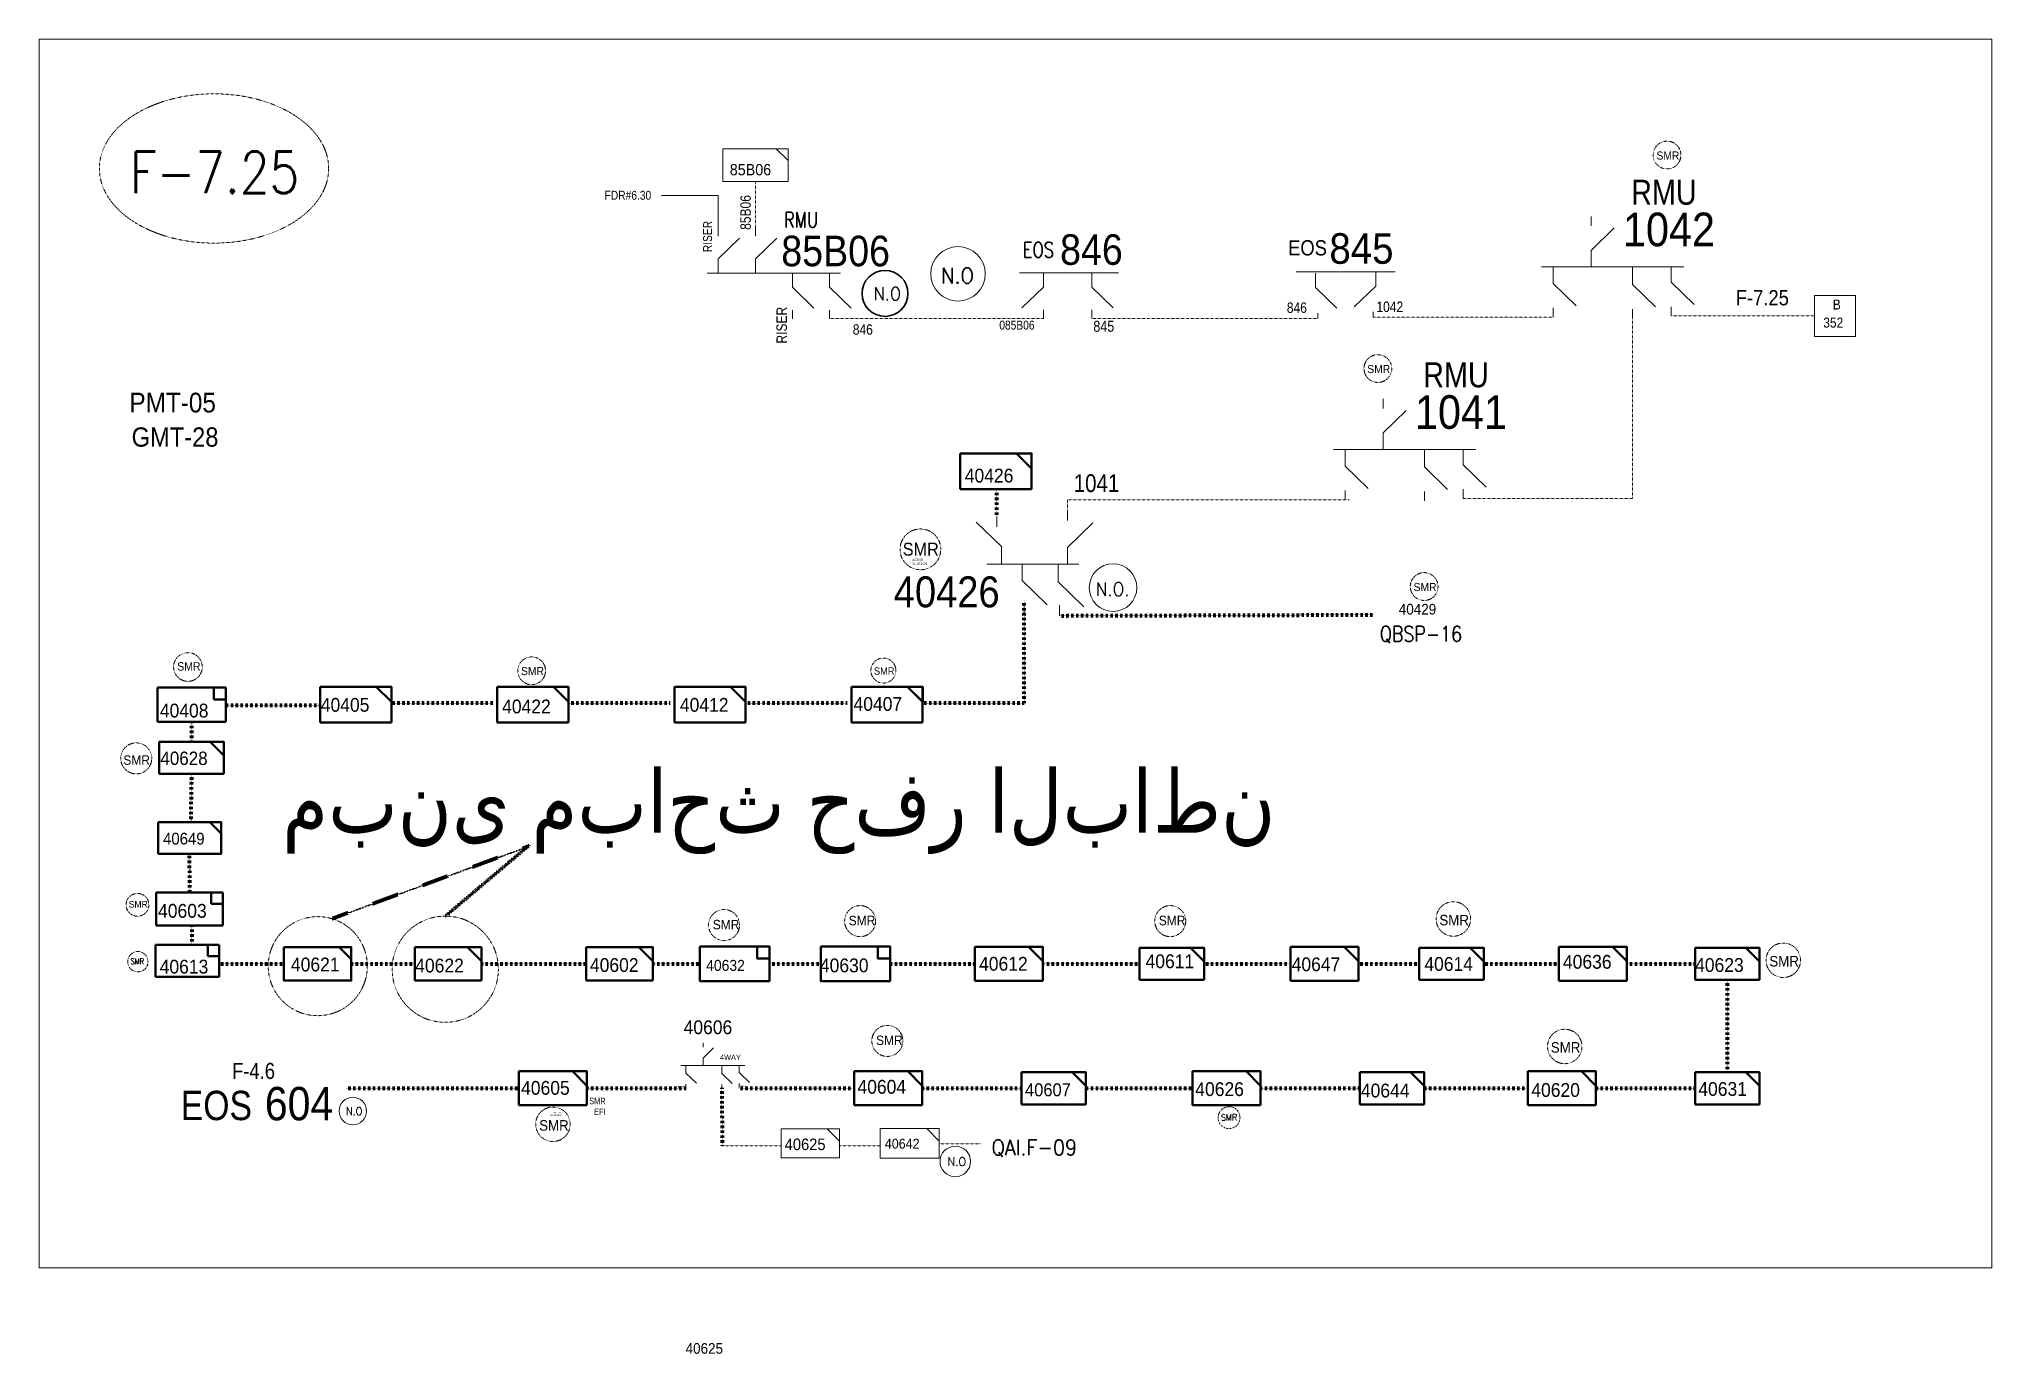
# Model space of a CAD drawing. Header units: metres. Extents: x 65984 to 144644, y -19036 to 23726.
# Drawn here: x 99563 to 100655, y -2881 to -2145 of the extents above; entities that cross this region are included whole.
import ezdxf
from ezdxf.enums import TextEntityAlignment as Align

# ---------------------------------------------------------------- set-up
doc = ezdxf.new("R2010")
doc.units = ezdxf.units.M
doc.header["$MEASUREMENT"] = 0
doc.linetypes.add('DGN Style 3', pattern=[0.013877, 0, -0.013877])
doc.linetypes.add('DGN Style 4', pattern=[1.6, 0.8, -0.4, 0, -0.4])
doc.layers.get('0').update_dxf_attribs({"color": 95, "lineweight": 40})
for name, color, linetype, lineweight in [('d_eos', 111, 'Continuous', 40), ('d_eos no', 121, 'Continuous', 40), ('d_switch', 95, 'Continuous', 40), ('d_tf no', 6, 'Continuous', 40), ('d_ug cable', 95, 'Continuous', 40), ('d_unit sub', 7, 'Continuous', 40), ('fedr no', 95, 'Continuous', 40), ('GRID STATION  04', 7, 'Continuous', 40), ('Level 37', 7, 'Continuous', 0), ('O H MAIN FEEDER', 4, 'Continuous', 100), ('SW N O', 114, 'Continuous', 30)]:
    doc.layers.add(name, color=color, linetype=linetype, lineweight=lineweight)
doc.styles.add('NASKHF', font='naskhf.shx', dxfattribs={"height": 8})
doc.styles.get("Standard").update_dxf_attribs({"font": 'txt.shx'})
doc.styles.add('Style-Arial', font='arial.ttf')
doc.styles.add('Style-ENGINEERING', font='ENGINEERING.shx')
doc.styles.add('Style-msdefault', font='msdefault.shx')
doc.styles.add('Style-simplex', font='simplex.shx')
doc.styles.add('Style-STANDARD', font='STANDARD.shx')

msp = doc.modelspace()

# ---------------------------------------------------------------- texts
at = {"color": 4, "insert": (99855.7, -2747.6), "char_height": 0.865, "attachment_point": 9}
msp.add_mtext('\\FENGINEERING;\\H1x;\\W1.09375;ACTIVE\\P08.18.2024', dxfattribs=at)
at = {"layer": 'd_eos no', "color": 2, "linetype": 'Continuous', "lineweight": 13, "style": 'Style-Arial', "width": 0.88}
for s, p in [('1042', (100500.6, -2242.4)), ('1041', (100384.3, -2344.5))]:
    msp.add_text(s, height=18.81, dxfattribs=at).set_placement(p, align=Align.TOP_RIGHT)
for s, height, p in [('85B06', 17.1, (99978.5, -2255.3)), ('40426', 17.32, (100041.4, -2445.8)), ('مبنى مباحث حفر الباطن', 35.632, (99699.5, -2553.6))]:
    msp.add_text(s, height=height, dxfattribs=at).set_placement(p, align=Align.TOP_LEFT)
at = {"layer": 'd_eos no', "color": 7, "linetype": 'Continuous', "lineweight": 13, "style": 'Style-Arial'}
for s, height, width, p in [('846', 17.1, 0.88, (100134.4, -2254.5)), ('845', 17.1, 0.9, (100285, -2253.9)), ('PMT-05', 11.06, 0.88, (99614, -2343.1)), ('GMT-28', 10.78, 0.88, (99615.2, -2362.5))]:
    msp.add_text(s, height=height, dxfattribs=dict(at, width=width)).set_placement(p, align=Align.TOP_LEFT)
at = {"layer": 'd_eos no', "color": 7, "linetype": 'Continuous', "lineweight": 13, "style": 'Style-Arial', "width": 0.88}
msp.add_text('604', height=18.66, dxfattribs=at).set_placement((99689.7, -2750))
at = {"layer": 'd_switch', "color": 2, "linetype": 'Continuous', "lineweight": 13, "style": 'Style-msdefault'}
for s, height, width, p in [('FDR#6.30', 4.99, 0.857143, (99879.7, -2230.2)), ('F-7.25', 8.55, 0.9, (100512.2, -2285.7))]:
    msp.add_text(s, height=height, dxfattribs=dict(at, width=width)).set_placement(p, align=Align.TOP_LEFT)
at = {"layer": 'd_switch', "color": 7, "linetype": 'Continuous', "lineweight": 13, "style": 'Style-ENGINEERING', "width": 0.857143}
for s, p in [('85B06', (99955.6, -2232.6)), ('RISER', (99975.8, -2295.1))]:
    msp.add_text(s, height=5.86, rotation=90, dxfattribs=at).set_placement(p, align=Align.TOP_RIGHT)
at = {"layer": 'd_switch', "color": 2, "linetype": 'Continuous', "lineweight": 13, "style": 'Style-msdefault', "width": 0.857143}
msp.add_text('RISER', height=4.99, rotation=90, dxfattribs=at).set_placement((99934.8, -2264.5), align=Align.TOP_LEFT)
at = {"layer": 'd_switch', "color": 7, "linetype": 'Continuous', "lineweight": 13, "style": 'Style-msdefault', "width": 0.857143}
for s, height, p in [('085B06', 4.99, (100100.4, -2302.8)), ('845', 6.11, (100153, -2302.9))]:
    msp.add_text(s, height=height, dxfattribs=at).set_placement(p, align=Align.TOP_LEFT)
at = {"layer": 'd_switch', "color": 7, "linetype": 'Continuous', "lineweight": 13, "style": 'Style-ENGINEERING', "width": 0.857143}
msp.add_text('846', height=5.86, dxfattribs=at).set_placement((100029.7, -2304.8), align=Align.TOP_RIGHT)
at = {"layer": 'd_switch', "color": 7, "linetype": 'Continuous', "lineweight": 13, "insert": (100167.5, -2388.7), "char_height": 9.988, "attachment_point": 3, "style": 'NASKHF'}
msp.add_mtext('\\FENGINEERING;\\H1x;\\W0.857143;1041', dxfattribs=at)
at = {"layer": 'd_switch', "color": 2, "linetype": 'Continuous', "lineweight": 13, "attachment_point": 3, "style": 'NASKHF'}
for s, insert, char_height in [('\\FENGINEERING;\\H1x;\\W0.857143;F-4.6', (99695.4, -2717.9), 8.989), ('\\FENGINEERING;\\H1x;\\W0.857143;SMR\\PEFI', (99880.3, -2737.4), 3.612)]:
    msp.add_mtext(s, dxfattribs=dict(at, insert=insert, char_height=char_height))
at = {"layer": 'd_tf no', "color": 2, "linetype": 'Continuous', "lineweight": 13, "style": 'Style-msdefault', "width": 0.945946}
msp.add_text('85B06', height=6.33, dxfattribs=at).set_placement((99949.7, -2215.2), align=Align.TOP_LEFT)
at = {"layer": 'd_tf no', "color": 1, "linetype": 'Continuous', "lineweight": 13, "style": 'Style-msdefault'}
for s, height, width, p in [('SMR', 4.55, 0.945946, (100467.9, -2208.2)), ('SMR', 4.55, 0.945946, (100306.2, -2327.6)), ('SMR', 7.19, 0.945946, (100046.4, -2427)), ('SMR', 4.55, 0.945946, (100332.1, -2449.5)), ('SMR', 4.55, 0.945946, (99833, -2496.5)), ('SMR', 4.09, 0.945946, (100030.3, -2496.7)), ('SMR', 5.3, 0.945946, (99610.6, -2545.9)), ('SMR', 5.3, 0.945946, (99940.2, -2637.9)), ('SMR', 5.3, 0.945946, (100016.2, -2635.6)), ('SMR', 5.3, 0.945946, (100189.6, -2635.6)), ('SMR', 5.89, 0.945946, (100346.5, -2635.1)), ('SMR', 5.89, 0.945946, (100531, -2658.1)), ('SMR', 5.3, 0.945946, (100031.5, -2702.6)), ('SMR', 5.89, 0.945946, (100408.8, -2706.3)), ('SMR', 5.89, 0.945946, (99843.1, -2749.9)), ('40625', 6.49, 0.947368, (99980.4, -2760.2)), ('40642', 5.51, 0.947368, (100036.4, -2760.3))]:
    msp.add_text(s, height=height, dxfattribs=dict(at, width=width)).set_placement(p, align=Align.TOP_LEFT)
at = {"layer": 'd_tf no', "color": 2, "linetype": 'Continuous', "lineweight": 40, "style": 'Style-msdefault', "width": 0.947368}
for s, height, p in [('40426', 7.72, (100081.1, -2385.6)), ('40429', 5.94, (100323.8, -2461.2)), ('40408', 7.72, (99631, -2517)), ('40422', 7.72, (99822.4, -2514.7)), ('40407', 7.72, (100018.9, -2513.3)), ('40628', 7.5, (99631.3, -2543.8)), ('40603', 7.72, (99630, -2629)), ('40613', 7.72, (99630.9, -2660.2)), ('40632', 6.14, (99936.5, -2660.3)), ('40630', 7.72, (100000.1, -2659.5)), ('40611', 7.72, (100182.2, -2657.2)), ('40614', 7.72, (100338.1, -2658.7)), ('40623', 7.72, (100489.5, -2659.3)), ('40606', 7.72, (99923.9, -2694.1)), ('40605', 7.72, (99833, -2728)), ('40604', 7.72, (100021.1, -2727.4)), ('40626', 7.72, (100210, -2728.7)), ('40620', 7.72, (100397.9, -2729.2))]:
    msp.add_text(s, height=height, dxfattribs=at).set_placement(p, align=Align.TOP_LEFT)
at = {"layer": 'd_tf no', "color": 5, "linetype": 'Continuous', "lineweight": 40, "style": 'Style-msdefault', "width": 0.947368}
for s, height, p in [('40405', 7.72, (99721, -2513.8)), ('40412', 7.72, (99921.8, -2513.8)), ('40649', 6.59, (99632.8, -2589.2)), ('40621', 7.72, (99704.3, -2659)), ('40622', 7.72, (99773.8, -2659.6)), ('40602', 7.72, (99871.5, -2659.3)), ('40612', 7.72, (100089.1, -2658.6)), ('40647', 7.72, (100263.9, -2658.9)), ('40636', 7.72, (100415.6, -2657.5)), ('40607', 7.27, (100114.8, -2729.3)), ('40644', 7.72, (100302.6, -2729.5)), ('40631', 7.72, (100491.3, -2728.6))]:
    msp.add_text(s, height=height, dxfattribs=at).set_placement(p, align=Align.TOP_LEFT)
at = {"layer": 'd_tf no', "color": 7, "linetype": 'Continuous', "lineweight": 40, "style": 'Style-msdefault', "width": 0.947368}
for s, height, p in [('40605', 1, (99920.3, -2730.8)), ('40604', 0.861, (99955.3, -2730.4)), ('40625', 5.94, (99925, -2874.6))]:
    msp.add_text(s, height=height, dxfattribs=at).set_placement(p, align=Align.TOP_LEFT)
at = {"layer": 'd_tf no', "color": 1, "linetype": 'Continuous', "lineweight": 13, "style": 'Style-simplex', "width": 0.909091}
msp.add_text('SMR', height=3.6, dxfattribs=at).set_placement((100228.9, -2748.4), align=Align.MIDDLE_CENTER)
at = {"layer": 'd_tf no', "color": 121, "linetype": 'Continuous', "lineweight": 40, "insert": (100051.7, -2436), "char_height": 1.227, "attachment_point": 1, "style": 'NASKHF'}
msp.add_mtext('\\Fmsdefault;\\H1x;\\W0.945946;ACTIVE\\P14.08.2024', dxfattribs=at)
at = {"layer": 'd_tf no', "color": 1, "lineweight": 13, "insert": (99640.7, -2493.8), "char_height": 4.749, "attachment_point": 1, "style": 'NASKHF'}
msp.add_mtext('\\Fmsdefault;\\H1x;\\W0.925;SMR\\P', dxfattribs=at)
at = {"layer": 'd_tf no', "color": 1, "linetype": 'Continuous', "lineweight": 40, "insert": (99613.6, -2627.3), "char_height": 3.787, "attachment_point": 1, "style": 'NASKHF'}
msp.add_mtext('\\Fmsdefault;\\H1x;\\W0.945946;SMR^I', dxfattribs=at)
at = {"layer": 'd_tf no', "color": 1, "linetype": 'Continuous', "lineweight": 40, "ltscale": 0.9, "insert": (99618.4, -2661.1), "char_height": 3.263, "width": 8.194, "attachment_point": 5, "line_spacing_factor": 1.2, "style": 'Style-STANDARD'}
msp.add_mtext('\\H1x;\\W0.909091;SMR\\P', dxfattribs=at)
at = {"layer": 'd_tf no', "color": 7, "linetype": 'Continuous', "lineweight": 40, "insert": (99944.2, -2713.3), "char_height": 3.006, "attachment_point": 1, "style": 'NASKHF'}
msp.add_mtext('\\Fmsdefault;\\H1x;\\W0.947368;4WAY', dxfattribs=at)
at = {"layer": 'fedr no', "color": 6, "linetype": 'Continuous', "lineweight": 13, "style": 'Style-STANDARD', "width": 0.909091}
msp.add_text('F-7.25', height=23.38, dxfattribs=at).set_placement((99661.6, -2219.9), align=Align.MIDDLE_CENTER)
at = {"layer": 'fedr no', "color": 55, "linetype": 'Continuous', "lineweight": 13, "style": 'Style-STANDARD', "width": 0.909091}
msp.add_text('QBSP-16', height=8.64, dxfattribs=at).set_placement((100336.2, -2478), align=Align.MIDDLE_CENTER)
at = {"layer": 'fedr no', "color": 7, "linetype": 'Continuous', "lineweight": 13, "style": 'Style-simplex', "width": 0.909091}
msp.add_text('QAI.F-09', height=8.64, dxfattribs=at).set_placement((100120, -2765.2), align=Align.MIDDLE_CENTER)
at = {"layer": 'GRID STATION  04', "color": 74, "linetype": 'Continuous', "lineweight": 13, "style": 'Style-msdefault', "width": 0.888889}
for s, p in [('B', (100566.5, -2291)), ('352', (100561.2, -2301.1))]:
    msp.add_text(s, height=5.61, dxfattribs=at).set_placement(p, align=Align.TOP_LEFT)
at = {"layer": 'Level 37', "color": 2, "linetype": 'Continuous', "lineweight": 13, "style": 'Style-msdefault', "width": 0.86}
for p in [(100490.4, -2224), (100374.1, -2326.1)]:
    msp.add_text('RMU', height=14, rotation=0.0004, dxfattribs=at).set_placement(p, align=Align.TOP_RIGHT)
at = {"layer": 'Level 37', "color": 2, "linetype": 'Continuous', "lineweight": 13, "style": 'Style-STANDARD', "width": 0.854701}
msp.add_text('RMU', height=8.54, dxfattribs=at).set_placement((99989.6, -2246.4), align=Align.MIDDLE_CENTER)
at = {"layer": 'Level 37', "color": 7, "linetype": 'Continuous', "lineweight": 13, "style": 'Style-STANDARD', "width": 0.854701}
msp.add_text('EOS', height=8.54, dxfattribs=at).set_placement((100122.3, -2263.2), align=Align.MIDDLE_CENTER)
at = {"layer": 'Level 37', "color": 7, "linetype": 'Continuous', "lineweight": 13}
for s, height, style, width, p in [('EOS', 8.55, 'Style-msdefault', 0.9, (100261.9, -2257.8)), ('846', 5.86, 'Style-ENGINEERING', 0.857143, (100261.2, -2292.6)), ('1042', 5.86, 'Style-ENGINEERING', 0.857143, (100311.3, -2292.1)), ('EOS', 16.4, 'Style-msdefault', 0.86, (99642.7, -2733.5))]:
    msp.add_text(s, height=height, dxfattribs=dict(at, style=style, width=width)).set_placement(p, align=Align.TOP_LEFT)

# ---------------------------------------------------------------- blocks, each defined once
blk = doc.blocks.new('TF_8')
at = {"color": 0, "linetype": 'ByBlock', "lineweight": -2}
blk.add_line((6.3, 4.95), (9.9, 1.35), dxfattribs=at)
blk.add_3dface([(-10.1, 4.95), (9.9, 4.95), (9.9, -5.05), (-10.1, -5.05)], dxfattribs=at)
blk = doc.blocks.new('*U3575')
at = {"layer": 'SW N O', "color": 3}
blk.add_circle((0, 0), 16.8, dxfattribs=at)
at = {"layer": 'SW N O', "color": 3, "style": 'Style-STANDARD'}
blk.add_text('N.O', height=9.6, dxfattribs=at).set_placement((1.7, -0.2), align=Align.MIDDLE_CENTER)
blk = doc.blocks.new('*U3660')
at = {"layer": 'd_eos', "color": 2, "linetype": 'Continuous', "lineweight": 13, "ltscale": 1.176603}
for p, q in [((-15, 23.2), (-15, 28.5)), ((-15, 9.5), (-2.1, 22.1)), ((-42.7, 0.3), (36.9, 0.3)), ((-36.2, 0.3), (-36.2, -9)), ((-15, 0.3), (-15, 9.5)), ((8.2, 0.3), (8.2, -9.5)), ((29.8, 0.3), (29.8, -8.3)), ((-36.2, -9), (-23.3, -21.5)), ((8.2, -9.5), (21.1, -22.1)), ((29.8, -8.3), (42.7, -20.8)), ((-36.2, -22.7), (-36.2, -27.9)), ((8.2, -23.3), (8.2, -28.5)), ((29.8, -22), (29.8, -27.2))]:
    blk.add_line(p, q, dxfattribs=at)
blk = doc.blocks.new('*U2272')
at = {"layer": 'd_unit sub', "color": 2, "linetype": 'Continuous', "lineweight": 40}
for p, q in [((-9.2, 4.61), (9.19, 4.61)), ((-9.2, -4.58), (-9.2, 4.61)), ((9.19, 0.73), (5.31, 4.61)), ((5.97, 4.61), (9.19, 4.61)), ((9.19, 4.61), (9.19, 1.4)), ((9.19, 4.61), (9.19, -4.58)), ((9.19, -4.58), (-9.2, -4.58))]:
    blk.add_line(p, q, dxfattribs=at)
blk = doc.blocks.new('*U2271')
at = {"layer": 'd_unit sub', "color": 2, "linetype": 'Continuous', "lineweight": 40, "flags": 128}
blk.add_lwpolyline([(9.33, 0.72), (9.33, 4.66), (5.4, 4.66)], close=True, dxfattribs=at)
at = {"layer": 'd_unit sub', "color": 2, "linetype": 'Continuous', "lineweight": 40, "xscale": 1.012992017752027, "yscale": 1.012992017752027, "zscale": 1.012992017752027}
blk.add_blockref('*U2272', (0.02, -0.02), dxfattribs=at)
blk = doc.blocks.new('*U656')
at = {"layer": 'd_unit sub', "color": 2, "linetype": 'Continuous', "lineweight": 40}
for p, q in [((-9.2, 4.59), (9.19, 4.59)), ((-9.2, -4.61), (-9.2, 4.59)), ((5.97, 4.59), (9.19, 4.59)), ((5.97, 1.37), (5.97, 4.59)), ((9.19, 1.37), (5.97, 1.37)), ((9.19, 4.59), (9.19, 1.37)), ((9.19, 4.59), (9.19, -4.61)), ((9.19, -4.61), (-9.2, -4.61))]:
    blk.add_line(p, q, dxfattribs=at)
blk = doc.blocks.new('TF3')
at = {"color": 0, "linetype": 'ByBlock', "lineweight": -2}
for p, q in [((11.3, 9), (18.3, 9)), ((18.3, 9), (18.3, 2))]:
    blk.add_line(p, q, dxfattribs=at)
at = {"color": 0, "linetype": 'ByBlock', "lineweight": -2, "flags": 128}
blk.add_lwpolyline([(18.3, 2), (11.3, 2), (11.3, 9)], dxfattribs=at)
at = {"color": 0, "linetype": 'ByBlock', "lineweight": -2}
blk.add_3dface([(-21.7, 9), (18.3, 9), (18.3, -11), (-21.7, -11)], dxfattribs=at)
blk = doc.blocks.new('*U2169')
at = {"layer": 'd_unit sub', "color": 2, "linetype": 'Continuous', "lineweight": 40}
for p, q in [((-9.2, 4.59), (9.19, 4.59)), ((-9.2, -4.6), (-9.2, 4.59)), ((9.19, 0.71), (5.31, 4.59)), ((5.97, 4.59), (9.19, 4.59)), ((9.19, 4.59), (9.19, 1.38)), ((9.19, 4.59), (9.19, -4.6)), ((9.19, -4.6), (-9.2, -4.6))]:
    blk.add_line(p, q, dxfattribs=at)
at = {"layer": 'd_unit sub', "color": 2, "linetype": 'Continuous', "lineweight": 40, "flags": 128}
blk.add_lwpolyline([(9.19, 0.71), (9.19, 4.59), (5.31, 4.59)], close=True, dxfattribs=at)
blk = doc.blocks.new('*U2170')
at = {"layer": 'd_unit sub', "color": 2, "linetype": 'Continuous', "lineweight": 40}
for p, q in [((-9.2, 4.59), (9.19, 4.59)), ((-9.2, -4.6), (-9.2, 4.59)), ((9.19, 0.71), (5.31, 4.59)), ((5.97, 4.59), (9.19, 4.59)), ((9.19, 4.59), (9.19, 1.38)), ((9.19, 4.59), (9.19, -4.6)), ((9.19, -4.6), (-9.2, -4.6))]:
    blk.add_line(p, q, dxfattribs=at)
at = {"layer": 'd_unit sub', "color": 2, "linetype": 'Continuous', "lineweight": 40, "flags": 128}
blk.add_lwpolyline([(9.19, 0.71), (9.19, 4.59), (5.31, 4.59)], close=True, dxfattribs=at)
blk = doc.blocks.new('*U3661')
at = {"layer": 'd_unit sub', "color": 5, "linetype": 'Continuous', "lineweight": 40}
for p, q in [((-9.2, 4.59), (9.19, 4.59)), ((-9.2, -4.6), (-9.2, 4.59)), ((9.19, 0.71), (5.31, 4.59)), ((5.97, 4.59), (9.19, 4.59)), ((9.19, 4.59), (9.19, 1.38)), ((9.19, 4.59), (9.19, -4.6)), ((9.19, -4.6), (-9.2, -4.6))]:
    blk.add_line(p, q, dxfattribs=at)
at = {"layer": 'd_unit sub', "color": 5, "linetype": 'Continuous', "lineweight": 40, "flags": 128}
blk.add_lwpolyline([(9.19, 0.71), (9.19, 4.59), (5.31, 4.59)], close=True, dxfattribs=at)
blk = doc.blocks.new('*U3663')
at = {"layer": 'd_unit sub', "color": 5, "linetype": 'Continuous', "lineweight": 40}
for p, q in [((-9.2, 4.61), (9.19, 4.61)), ((-9.2, -4.58), (-9.2, 4.61)), ((9.19, 0.73), (5.31, 4.61)), ((5.97, 4.61), (9.19, 4.61)), ((9.19, 4.61), (9.19, 1.4)), ((9.19, 4.61), (9.19, -4.58)), ((9.19, -4.58), (-9.2, -4.58))]:
    blk.add_line(p, q, dxfattribs=at)
blk = doc.blocks.new('*U3662')
at = {"layer": 'd_unit sub', "color": 5, "linetype": 'Continuous', "lineweight": 40, "flags": 128}
blk.add_lwpolyline([(9.33, 0.72), (9.33, 4.66), (5.4, 4.66)], close=True, dxfattribs=at)
at = {"layer": 'd_unit sub', "color": 5, "linetype": 'Continuous', "lineweight": 40, "xscale": 1.012992017752027, "yscale": 1.012992017752027, "zscale": 1.012992017752027}
blk.add_blockref('*U3663', (0.02, -0.02), dxfattribs=at)
blk = doc.blocks.new('*U3200')
at = {"layer": 'd_unit sub', "color": 2, "linetype": 'Continuous', "lineweight": 40}
for p, q in [((-9.2, 4.61), (9.19, 4.61)), ((-9.2, -4.58), (-9.2, 4.61)), ((9.19, 0.73), (5.31, 4.61)), ((5.97, 4.61), (9.19, 4.61)), ((9.19, 4.61), (9.19, 1.4)), ((9.19, 4.61), (9.19, -4.58)), ((9.19, -4.58), (-9.2, -4.58))]:
    blk.add_line(p, q, dxfattribs=at)
blk = doc.blocks.new('*U3199')
at = {"layer": 'd_unit sub', "color": 2, "linetype": 'Continuous', "lineweight": 40, "flags": 128}
blk.add_lwpolyline([(9.33, 0.72), (9.33, 4.66), (5.4, 4.66)], close=True, dxfattribs=at)
at = {"layer": 'd_unit sub', "color": 2, "linetype": 'Continuous', "lineweight": 40, "xscale": 1.012992017752027, "yscale": 1.012992017752027, "zscale": 1.012992017752027}
blk.add_blockref('*U3200', (0.02, -0.02), dxfattribs=at)
blk = doc.blocks.new('*U3840')
at = {"layer": 'SW N O', "color": 3, "lineweight": 13}
blk.add_circle((0, 0), 16.8, dxfattribs=at)
at = {"layer": 'SW N O', "color": 3, "lineweight": 13, "style": 'Style-STANDARD'}
blk.add_text('N.O.', height=9.6, dxfattribs=at).set_placement((-0.3, -1.1), align=Align.MIDDLE_CENTER)
blk = doc.blocks.new('*U4100')
at = {"layer": 'SW N O', "color": 3, "lineweight": 13}
blk.add_circle((0, 0), 16.8, dxfattribs=at)
at = {"layer": 'SW N O', "color": 3, "lineweight": 13, "style": 'Style-STANDARD'}
blk.add_text('N.O', height=9.6, dxfattribs=at).set_placement((-0.3, -1.1), align=Align.MIDDLE_CENTER)
blk = doc.blocks.new('*U4215')
at = {"layer": 'd_eos', "color": 2, "linetype": 'Continuous', "lineweight": 13, "ltscale": 0.705931}
for p, q in [((-15, 23.2), (-15, 28.5)), ((-42.7, 0.3), (36.9, 0.3)), ((-36.2, 0.3), (-36.2, -9)), ((-15, 9.5), (-2.1, 22.1)), ((-15, 0.3), (-15, 9.5)), ((8.2, 0.3), (8.2, -9.5)), ((29.8, 0.3), (29.8, -8.3)), ((-36.2, -9), (-23.3, -21.5)), ((-36.2, -22.7), (-36.2, -27.9)), ((8.2, -9.5), (21.1, -22.1)), ((8.2, -23.3), (8.2, -28.5)), ((29.8, -8.3), (42.7, -20.8)), ((29.8, -22), (29.8, -27.2))]:
    blk.add_line(p, q, dxfattribs=at)
blk = doc.blocks.new('*U3155')
at = {"layer": 'd_unit sub', "color": 1, "linetype": 'Continuous', "lineweight": 13}
for p, q in [((-9.2, 4.59), (9.19, 4.59)), ((-9.2, -4.6), (-9.2, 4.59)), ((9.19, 0.71), (5.31, 4.59)), ((5.97, 4.59), (9.19, 4.59)), ((9.19, 4.59), (9.19, 1.38)), ((9.19, 4.59), (9.19, -4.6)), ((9.19, -4.6), (-9.2, -4.6))]:
    blk.add_line(p, q, dxfattribs=at)
at = {"layer": 'd_unit sub', "color": 1, "linetype": 'Continuous', "lineweight": 13, "flags": 128}
blk.add_lwpolyline([(9.19, 0.71), (9.19, 4.59), (5.31, 4.59)], close=True, dxfattribs=at)
blk = doc.blocks.new('*U1430')
at = {"layer": 'SW N O', "color": 3, "lineweight": 13}
blk.add_circle((0, 0), 16.8, dxfattribs=at)
at = {"layer": 'SW N O', "color": 3, "lineweight": 13, "style": 'Style-STANDARD'}
blk.add_text('N.O', height=9.6, dxfattribs=at).set_placement((1.7, -0.2), align=Align.MIDDLE_CENTER)

# ---------------------------------------------------------------- linework, layer by layer
at = {"layer": 'd_eos', "color": 7, "linetype": 'Continuous', "lineweight": 13, "ltscale": 1.091469}
for p, q in [((99943.2, -2232.9), (99911.5, -2232.9)), ((99943.2, -2255.5), (99943.2, -2232.9)), ((100111.8, -2276.1), (100167.1, -2276.1)), ((100125.1, -2276.1), (100125.1, -2284.1)), ((100152.2, -2276.1), (100152.2, -2284.1)), ((100321.8, -2275.5), (100266.5, -2275.5)), ((100277.2, -2276.3), (100277.2, -2284.2)), ((100310.9, -2275.5), (100310.9, -2283.5)), ((100125.1, -2284.1), (100113.1, -2295.7)), ((100152.2, -2284.1), (100164.1, -2295.7)), ((100277.2, -2284.2), (100289.2, -2295.9)), ((100310.9, -2283.5), (100298.9, -2295.1)), ((100125.1, -2296.8), (100125.1, -2301.6)), ((100152.2, -2296.8), (100152.2, -2301.6))]:
    msp.add_line(p, q, dxfattribs=at)
at = {"layer": 'd_eos', "color": 2, "linetype": 'Continuous', "lineweight": 13, "ltscale": 1.091469}
for p, q in [((99943.2, -2268.2), (99955.2, -2256.6)), ((99964, -2255.5), (99964, -2250.7)), ((99964, -2268.2), (99976, -2256.6)), ((99943.2, -2276.2), (99943.2, -2268.2)), ((99964, -2276.2), (99964, -2268.2)), ((100011.7, -2276.2), (99937, -2276.2)), ((99984.8, -2276.2), (99984.8, -2284.1)), ((100005.5, -2276.2), (100005.5, -2284.1)), ((99984.8, -2284.1), (99996.7, -2295.8)), ((100005.5, -2284.1), (100017.5, -2295.8)), ((99984.8, -2296.9), (99984.8, -2301.7)), ((100005.5, -2296.9), (100005.5, -2301.7))]:
    msp.add_line(p, q, dxfattribs=at)
at = {"layer": 'd_eos', "color": 7, "linetype": 'Continuous', "lineweight": 13, "ltscale": 0.820277}
for p, q in [((100278.6, -2298.6), (100278.6, -2301.6)), ((100309.5, -2297.9), (100309.5, -2300.9))]:
    msp.add_line(p, q, dxfattribs=at)
at = {"layer": 'd_eos', "color": 2, "linetype": 'Continuous', "lineweight": 13, "ltscale": 1.297191}
for p, q in [((100099.1, -2418.1), (100099.1, -2412.4)), ((100138.5, -2414.5), (100138.5, -2408.7)), ((100101.8, -2429.3), (100087.5, -2415.5)), ((100138.5, -2429.6), (100152.8, -2415.8)), ((100101.7, -2438.8), (100101.7, -2429.4)), ((100138.5, -2439), (100138.5, -2429.6)), ((100144.8, -2439), (100093.5, -2439)), ((100113.2, -2438.8), (100113.2, -2448.2)), ((100113, -2448), (100127.2, -2461.8)), ((100114.3, -2461.3), (100114.3, -2467))]:
    msp.add_line(p, q, dxfattribs=at)
at = {"layer": 'd_eos', "color": 2, "linetype": 'Continuous', "lineweight": 13, "ltscale": 1.323664}
for p, q in [((100133.3, -2439.2), (100133.3, -2448.8)), ((100133.1, -2448.7), (100147.6, -2462.8)), ((100134, -2461.9), (100134, -2467.8))]:
    msp.add_line(p, q, dxfattribs=at)
at = {"layer": 'd_ug cable', "color": 5, "linetype": 'DGN Style 3', "lineweight": 13}
for p, q in [((99964, -2250.7), (99964, -2224.9)), ((100125.1, -2301.6), (100005.5, -2301.6)), ((100278.6, -2301.6), (100152.2, -2301.6)), ((100410.2, -2300.9), (100309.5, -2300.9)), ((100454.5, -2301.5), (100454.5, -2402.3)), ((100476.2, -2300.1), (100556.3, -2300.1)), ((100454.5, -2402.3), (100359.8, -2402.3))]:
    msp.add_line(p, q, dxfattribs=at)
at = {"layer": 'd_ug cable', "color": 5, "linetype": 'DGN Style 3', "lineweight": 100}
for p, q in [((100099.1, -2412.4), (100099.1, -2397.5)), ((100114.3, -2516.7), (100114.3, -2459.6)), ((99720.4, -2518.1), (99668, -2518.1)), ((99817.2, -2516.7), (99760.1, -2516.7)), ((99916.3, -2516.7), (99859.2, -2516.7)), ((100015.3, -2516.7), (99958.2, -2516.7)), ((100114.3, -2516.7), (100057.2, -2516.7)), ((99648.8, -2538.3), (99648.8, -2527.1)), ((99648.7, -2556.3), (99648.2, -2583.3)), ((99647.4, -2600.9), (99647.6, -2622.5)), ((99664.1, -2662.5), (99699.8, -2662.5)), ((99738, -2662.5), (99773.6, -2662.5)), ((99810.9, -2662.5), (99869.5, -2662.5)), ((99906.7, -2662.5), (99933, -2662.5)), ((99971.8, -2662.5), (100000.6, -2662.5)), ((100039.4, -2662.5), (100086.8, -2662.5)), ((100124.8, -2662.5), (100178.9, -2662.5)), ((100214.9, -2662.5), (100262.2, -2662.5)), ((100301.2, -2662.5), (100335.3, -2662.5)), ((100371.3, -2662.5), (100412.4, -2662.5)), ((100451.4, -2662.5), (100489.5, -2662.5)), ((100507.5, -2671.5), (100507.5, -2722)), ((99735.1, -2732.1), (99831.8, -2732.1)), ((99869.8, -2732.1), (99925.3, -2732.1)), ((99945.2, -2731.9), (99945.5, -2764.3)), ((99955.1, -2732.1), (100018.3, -2732.1)), ((100057.3, -2732.1), (100112.8, -2732.1)), ((100149.6, -2732.1), (100208.5, -2732.1)), ((100246.5, -2732.1), (100302, -2732.1)), ((100338, -2732.1), (100395, -2732.1)), ((100434, -2732.1), (100489.5, -2732.1))]:
    msp.add_line(p, q, dxfattribs=at)
at = {"layer": 'd_ug cable', "color": 151, "linetype": 'DGN Style 3', "lineweight": 100}
msp.add_line((100134, -2467.8), (100309.7, -2467.3), dxfattribs=at)
at = {"layer": 'd_ug cable', "color": 6, "linetype": 'DGN Style 3', "lineweight": 100}
for p, q in [((99836.7, -2597), (99727.4, -2637.3)), ((99837.7, -2596.1), (99790.6, -2635.9))]:
    msp.add_line(p, q, dxfattribs=at)
at = {"layer": 'd_ug cable', "color": 2, "linetype": 'DGN Style 3', "lineweight": 100}
msp.add_line((99648.8, -2641.1), (99648.8, -2652), dxfattribs=at)
at = {"layer": 'd_ug cable', "color": 1, "linetype": 'DGN Style 3', "lineweight": 13}
for p, q in [((99945.5, -2764.3), (99978.4, -2764.2)), ((100010.7, -2764.2), (100033.6, -2764.2)), ((100066.9, -2763.2), (100090, -2763.1))]:
    msp.add_line(p, q, dxfattribs=at)
at = {"layer": 'd_ug cable', "color": 5, "linetype": 'DGN Style 3', "lineweight": 13, "flags": 128}
msp.add_lwpolyline([(100296, -2403), (100138.6, -2403), (100138.6, -2409.6)], dxfattribs=at)
at = {"layer": 'd_ug cable', "color": 2, "linetype": 'DGN Style 3', "lineweight": 0}
for centre, radius in [((100473.8, -2210.2), 7.77), ((100312.1, -2329.6), 7.77), ((100056.3, -2430.7), 11.4), ((100338, -2451.5), 7.77), ((99838.9, -2498.6), 7.77), ((100035.6, -2498.5), 6.99), ((99617.8, -2547.6), 8.67), ((100022.6, -2638.6), 8.67), ((100196, -2638.6), 8.67), ((100354.3, -2637.4), 9.64), ((99946.5, -2640.8), 8.67), ((100538.8, -2660.5), 9.64), ((100037.8, -2705.6), 8.67), ((100416.6, -2708.7), 9.64), ((99850.8, -2752.2), 9.64)]:
    msp.add_circle(centre, radius, dxfattribs=at)
at = {"layer": 'd_ug cable', "color": 2, "linetype": 'DGN Style 3', "lineweight": 13}
for centre, radius in [((99646.7, -2496.5), 8.02), ((99618.5, -2629.5), 6.37), ((99719.3, -2663.8), 27.7), ((99790.6, -2665.5), 29.7), ((99618.7, -2661.3), 5.68)]:
    msp.add_circle(centre, radius, dxfattribs=at)
at = {"layer": 'd_ug cable', "color": 2, "linetype": 'DGN Style 4', "lineweight": 13}
msp.add_circle((100228.9, -2748.5), 6.12, dxfattribs=at)
at = {"layer": 'fedr no', "color": 82, "linetype": 'DGN Style 3', "lineweight": 13, "true_color": 0x1dc70e}
msp.add_ellipse((99661.3, -2217.7), major_axis=(64.1, 0), ratio=0.651175, dxfattribs=at)
at = {"layer": 'GRID STATION  04', "color": 74, "linetype": 'Continuous', "lineweight": 13, "ltscale": 0.825419, "flags": 128}
msp.add_lwpolyline([(100579.2, -2288.7), (100579.2, -2311.6), (100556.3, -2311.6), (100556.3, -2288.7)], close=True, dxfattribs=at)
at = {"layer": 'O H MAIN FEEDER', "color": 140, "linetype": 'Continuous', "lineweight": 13, "flags": 128}
msp.add_lwpolyline([(99563.5, -2145.3), (100655.5, -2145.3), (100655.5, -2832.5), (99563.5, -2832.5)], close=True, dxfattribs=at)

# ---------------------------------------------------------------- block references
at = {"layer": 'd_eos', "color": 2, "linetype": 'Continuous', "lineweight": 13, "ltscale": 1.176603}
for p in [(100446.3, -2273), (100330, -2375.1)]:
    msp.add_blockref('*U3660', p, dxfattribs=at)
at = {"layer": 'd_eos', "color": 2, "linetype": 'Continuous', "lineweight": 13, "ltscale": 0.705931, "xscale": 0.4499610565595348, "yscale": 0.4499610565595348, "zscale": 0.4499610565595348}
msp.add_blockref('*U4215', (99941.5, -2719.5), dxfattribs=at)
at = {"layer": 'd_unit sub', "color": 2, "linetype": 'Continuous', "lineweight": 13, "xscale": 1.825593250780186, "yscale": 1.825593250780186, "zscale": 0.4273225847754151}
msp.add_blockref('TF_8', (99964.2, -2215.7), dxfattribs=at)
at = {"layer": 'd_unit sub', "color": 2, "linetype": 'Continuous', "lineweight": 40}
for name, p, xscale, yscale, zscale in [('*U2271', (100098.5, -2387), 2.139483024768064, 2.139483024768064, 2.139483024768064), ('*U656', (99648.8, -2517.5), 2.085904764848242, 2.085904764848242, 2.085904764848242), ('*U3199', (99839.5, -2517.6), 2.139483024768064, 2.139483024768064, 2.139483024768064), ('*U2271', (100037.6, -2517.6), 2.139483024768064, 2.139483024768064, 2.139483024768064), ('*U2170', (99648.7, -2547.3), 1.959216825197557, 1.959216825197557, 1.959216825197557), ('*U656', (99647.6, -2631.8), 2.020635071101134, 2.020635071101134, 2.020635071101134), ('*U656', (99646.4, -2660.8), 1.9305216, 1.9305216, 1.9305216), ('*U2169', (100196.9, -2662.5), 1.959216825197557, 1.959216825197557, 1.959216825197557), ('*U2170', (100353.3, -2662.5), 1.959216825197557, 1.959216825197557, 1.959216825197557), ('*U2169', (100507.5, -2662.5), 1.959216825197557, 1.959216825197557, 1.959216825197557), ('*U2169', (99850.8, -2732.1), 2.067752602685956, 2.067752602685956, 2.067752602685956), ('*U2170', (100038.3, -2732.1), 2.067752602685956, 2.067752602685956, 2.067752602685956), ('*U2170', (100227.5, -2732.1), 2.067752602685956, 2.067752602685956, 2.067752602685956), ('*U2170', (100415, -2732.1), 2.067752602685956, 2.067752602685956, 2.067752602685956)]:
    msp.add_blockref(name, p, dxfattribs=dict(at, xscale=xscale, yscale=yscale, zscale=zscale))
at = {"layer": 'd_unit sub', "color": 5, "linetype": 'Continuous', "lineweight": 40}
for name, p, xscale, yscale, zscale in [('*U3662', (99740.5, -2517.6), 2.139483024768064, 2.139483024768064, 2.139483024768064), ('*U3662', (99938.6, -2517.6), 2.139483024768064, 2.139483024768064, 2.139483024768064), ('*U3661', (99792.2, -2662.5), 2.025749109050062, 2.025749109050062, 2.025749109050062), ('*U3661', (99888.1, -2662.5), 2.025749109050062, 2.025749109050062, 2.025749109050062), ('*U3661', (100105.8, -2662.5), 2.067752602685956, 2.067752602685956, 2.067752602685956), ('*U3661', (100282.2, -2662.5), 2.067752602685956, 2.067752602685956, 2.067752602685956), ('*U3661', (100432.4, -2662.5), 2.067752602685956, 2.067752602685956, 2.067752602685956), ('*U3661', (100130.8, -2732.1), 1.959216825197557, 1.959216825197557, 1.959216825197557), ('*U3661', (100320, -2732.1), 1.959216825197557, 1.959216825197557, 1.959216825197557), ('*U3661', (100507.5, -2732.1), 1.959216825197557, 1.959216825197557, 1.959216825197557)]:
    msp.add_blockref(name, p, dxfattribs=dict(at, xscale=xscale, yscale=yscale, zscale=zscale))
at = {"layer": 'd_unit sub', "color": 5, "linetype": 'Continuous', "lineweight": 40, "rotation": 359.9999999999999}
for p, xscale, yscale, zscale in [((99647.9, -2592), 1.762387712679028, 1.762387712679028, 0.7414863964609234), ((99719.4, -2662.4), 1.881944884511197, 1.881944884511197, 0.8238737738454704)]:
    msp.add_blockref('TF_8', p, dxfattribs=dict(at, xscale=xscale, yscale=yscale, zscale=zscale))
at = {"layer": 'd_unit sub', "color": 2, "linetype": 'Continuous', "lineweight": 40, "xscale": 0.9701877012165797, "yscale": 0.9701877012165797, "zscale": 0.251116726268099, "rotation": 359.9999999999999}
for p in [(99954.1, -2661.5), (100021.6, -2661.5)]:
    msp.add_blockref('TF3', p, dxfattribs=at)
at = {"layer": 'd_unit sub', "color": 1, "linetype": 'Continuous', "lineweight": 13}
for p, xscale, yscale, zscale in [((99994.8, -2762.9), 1.770743307704002, 1.770743307704002, 1.770743307704002), ((100050.3, -2762.9), 1.799365463635664, 1.799365463635664, 1.799365463635664)]:
    msp.add_blockref('*U3155', p, dxfattribs=dict(at, xscale=xscale, yscale=yscale, zscale=zscale))
at = {"layer": 'SW N O', "color": 3, "lineweight": 13}
for name, p, xscale, yscale, zscale in [('*U4100', (100077.3, -2276.6), 0.9074053153852671, 0.9074053153852671, 0.9074053153852671), ('*U3840', (100164, -2452.1), 0.7930424112422305, 0.7930424112422305, 0.7930424112422305), ('*U1430', (99738.9, -2744.8), 0.4576307894164675, 0.4576307894164675, 0.4576307894164675), ('*U1430', (100075.8, -2773), 0.508478654907186, 0.508478654907186, 0.508478654907186)]:
    msp.add_blockref(name, p, dxfattribs=dict(at, xscale=xscale, yscale=yscale, zscale=zscale))
at = {"layer": 'SW N O', "color": 3, "xscale": 0.763944110012003, "yscale": 0.763944110012003, "zscale": 0.763944110012003}
msp.add_blockref('*U3575', (100036.5, -2287.6), dxfattribs=at)

msp.set_redraw_order([(e.dxf.handle, doc.entitydb.next_handle()) for e in msp.query("TEXT MTEXT ATTDEF DIMENSION ARC_DIMENSION")])  # texts and dimensions are drawn at this point

doc.saveas('drawing.dxf')
